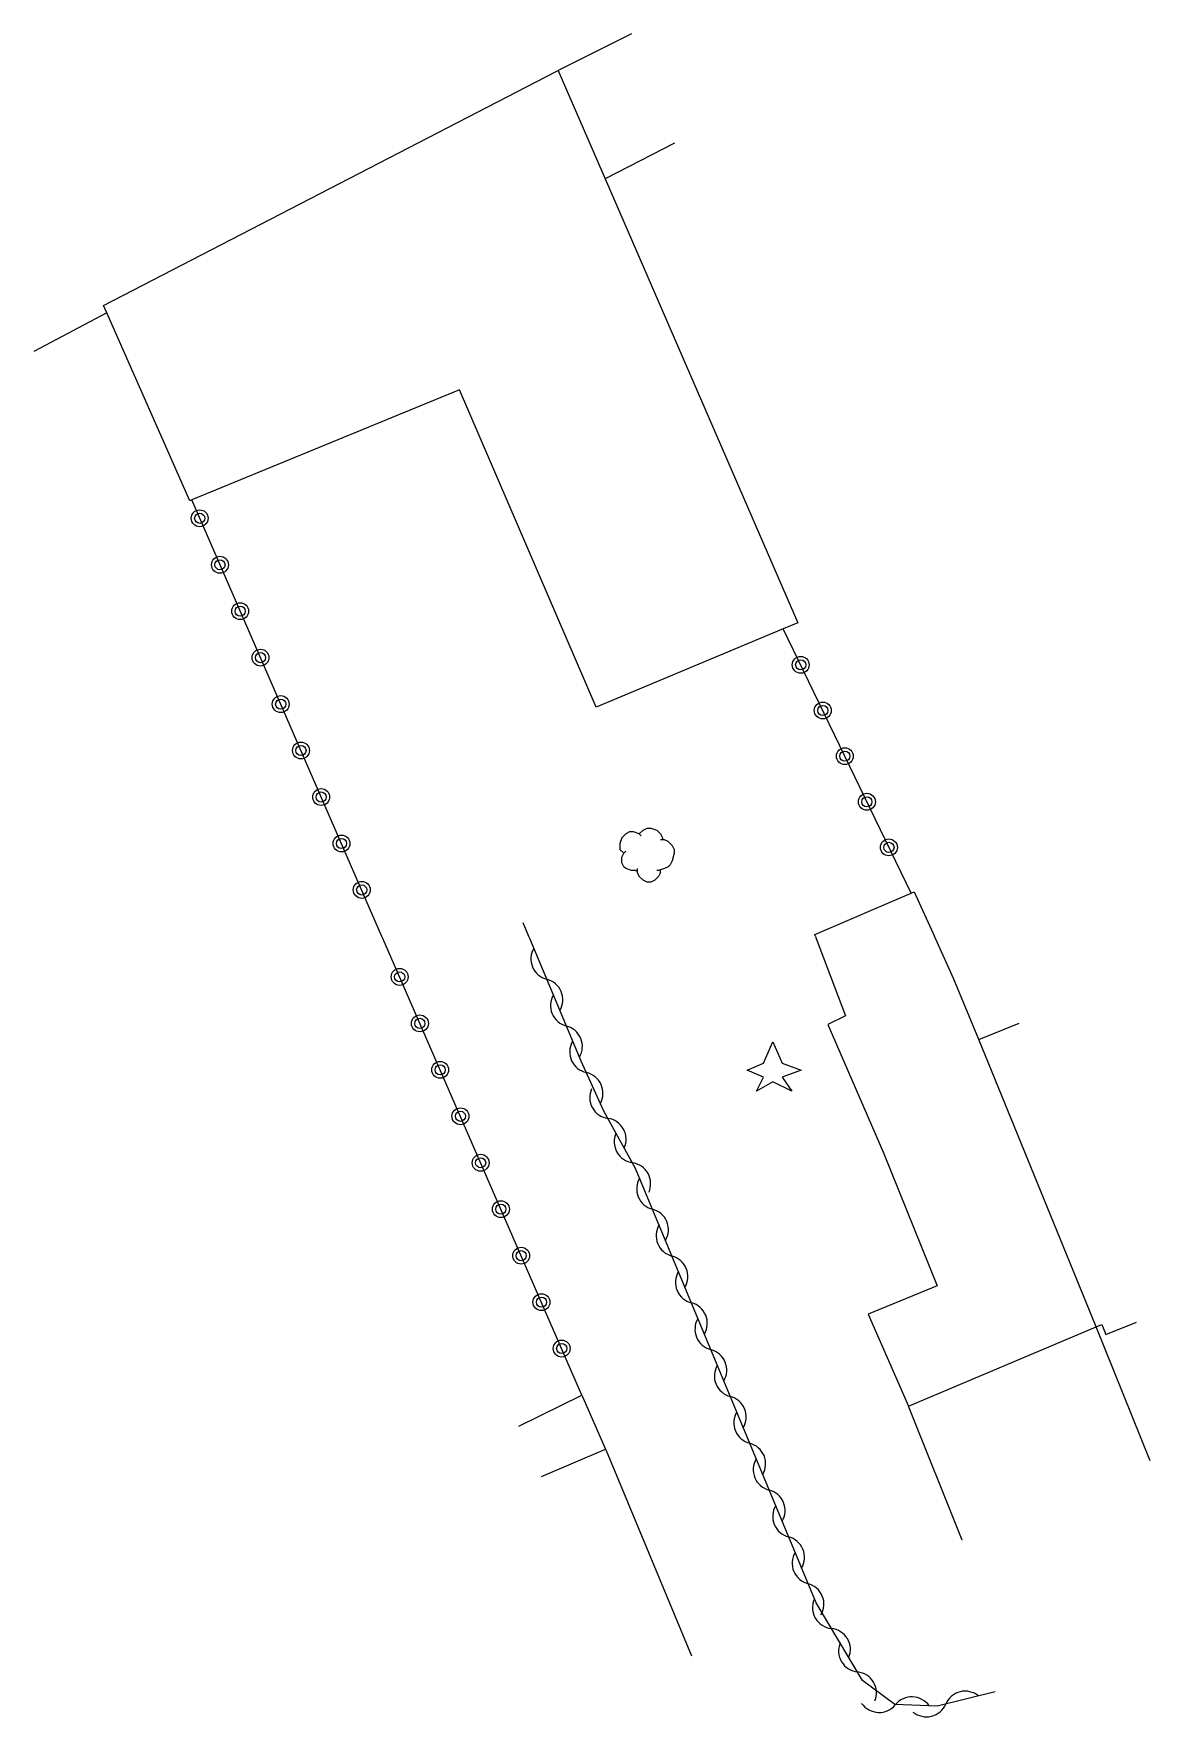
# Model space of a CAD drawing. Header units: millimetres. Extents: x 79010 to 79994, y 143000 to 143955.
# Drawn here: x 79721.82 to 79754.85, y 143647.8 to 143697.72 of the extents above; entities that cross this region are included whole.
import ezdxf

# ---------------------------------------------------------------- set-up
doc = ezdxf.new("R2010")
doc.units = ezdxf.units.MM
doc.layers.get('0').update_dxf_attribs({"linetype": 'CONTINUOUS'})
for name, color, linetype in [('W0101', 7, 'CONTINUOUS'), ('W0104', 1, 'CONTINUOUS'), ('W0300', 7, 'CONTINUOUS'), ('W0303', 7, 'CONTINUOUS'), ('W0310', 3, 'CONTINUOUS'), ('W0323', 7, 'CONTINUOUS'), ('W1102', 7, 'CONTINUOUS')]:
    doc.layers.add(name, color=color, linetype=linetype)

# ---------------------------------------------------------------- blocks, each defined once
blk = doc.blocks.new('T300')
for p, q in [((-0.8, 0.514), (-0.857, 0.343)), ((-0.686, 0.629), (-0.8, 0.514)), ((-0.571, 0.686), (-0.686, 0.629)), ((-0.457, 0.686), (-0.571, 0.686)), ((-0.286, 0.629), (-0.457, 0.686)), ((-0.286, 0.629), (-0.171, 0.743)), ((-0.229, 0.571), (-0.286, 0.629)), ((-0.171, 0.743), (-0.057, 0.8)), ((-0.057, 0.8), (0.057, 0.8)), ((0.057, 0.8), (0.229, 0.743)), ((0.229, 0.743), (0.343, 0.629)), ((0.343, 0.629), (0.4, 0.514)), ((0.4, 0.514), (0.4, 0.457)), ((-0.857, 0.343), (-0.857, 0.171)), ((-0.857, 0.171), (-0.743, 0.057)), ((-0.8, -0.057), (-0.743, 0.057)), ((-0.743, 0.057), (-0.686, 0.114)), ((0.457, 0.457), (0.343, 0.457)), ((0.571, 0.4), (0.457, 0.457)), ((0.571, 0.4), (0.686, 0.286)), ((0.686, 0.286), (0.743, 0.171)), ((0.743, 0.057), (0.686, -0.171)), ((0.743, 0.171), (0.743, 0.057)), ((-0.8, -0.171), (-0.8, -0.057)), ((-0.8, -0.229), (-0.8, -0.171)), ((-0.743, -0.343), (-0.8, -0.229)), ((-0.686, -0.4), (-0.743, -0.343)), ((-0.514, -0.457), (-0.686, -0.4)), ((-0.4, -0.457), (-0.514, -0.457)), ((-0.4, -0.457), (-0.343, -0.457)), ((-0.343, -0.457), (-0.343, -0.4)), ((-0.343, -0.514), (-0.343, -0.457)), ((0.286, -0.457), (0.229, -0.457)), ((0.457, -0.4), (0.286, -0.457)), ((0.343, -0.514), (0.343, -0.457)), ((0.571, -0.343), (0.457, -0.4)), ((0.629, -0.286), (0.571, -0.343)), ((0.686, -0.171), (0.629, -0.286)), ((-0.286, -0.629), (-0.343, -0.514)), ((-0.171, -0.743), (-0.286, -0.629)), ((-0.057, -0.8), (-0.171, -0.743)), ((0.057, -0.8), (-0.057, -0.8)), ((0.171, -0.743), (0.057, -0.8)), ((0.229, -0.686), (0.171, -0.743)), ((0.286, -0.629), (0.229, -0.686)), ((0.343, -0.514), (0.286, -0.629))]:
    blk.add_line(p, q)
blk = doc.blocks.new('T303')
for p, q in [((-0.278, 0.209), (0, 0.835)), ((0, 0.835), (0.278, 0.209)), ((-0.765, 0), (-0.278, 0.209)), ((-0.278, -0.209), (-0.765, 0)), ((0.278, 0.209), (0.835, 0)), ((0.835, 0), (0.278, -0.209)), ((-0.487, -0.626), (-0.278, -0.209)), ((0, -0.348), (-0.487, -0.626)), ((0.557, -0.626), (0, -0.348)), ((0.278, -0.209), (0.557, -0.626))]:
    blk.add_line(p, q)
blk = doc.blocks.new('t323o')
at = {"color": 0, "linetype": 'Continuous'}
for radius in [0.25, 0.15]:
    blk.add_circle((0, 0), radius, dxfattribs=at)
blk = doc.blocks.new('t310o')
at = {"color": 0, "linetype": 'Continuous'}
for centre, start, end in [((-0.5, 0.375), 216.8699, 323.1304), ((0.5, -0.375), 36.8699, 143.1303)]:
    blk.add_arc(centre, 0.625, start, end, dxfattribs=at)

msp = doc.modelspace()

# ---------------------------------------------------------------- linework, layer by layer
at = {"layer": 'W0101'}
for points in [[(79753.249, 143659.441), (79753.422, 143659.514), (79753.534, 143659.213), (79754.446, 143659.585)], [(79749.29, 143653.126), (79749.29, 143653.126), (79747.696, 143657.098), (79753.249, 143659.441)], [(79736.841, 143655.013), (79738.736, 143655.826), (79738.754, 143655.785), (79741.281, 143649.703)]]:
    msp.add_lwpolyline(points, dxfattribs=at)
at = {"layer": 'W0104'}
for points in [[(79739.503, 143697.719), (79737.334, 143696.633)], [(79737.276, 143696.604), (79737.334, 143696.633)], [(79740.774, 143694.478), (79738.726, 143693.424)], [(79723.981, 143689.455), (79721.823, 143688.315)], [(79744.949, 143671), (79744.928, 143671.056), (79747.775, 143672.284), (79747.866, 143672.323), (79748.466, 143671)], [(79744.949, 143671), (79744.973, 143670.937), (79745.837, 143668.649), (79745.317, 143668.393), (79746.966, 143664.593), (79748.546, 143660.657), (79746.503, 143659.817), (79747.696, 143657.098)], [(79753.249, 143659.441), (79750.553, 143666.06), (79749.778, 143667.944), (79749.042, 143669.733), (79748.495, 143670.937), (79748.466, 143671)], [(79749.778, 143667.944), (79750.979, 143668.434)], [(79736.169, 143656.504), (79738.04, 143657.424), (79738.736, 143655.826)], [(79738.736, 143655.826), (79738.754, 143655.785)]]:
    msp.add_lwpolyline(points, dxfattribs=at)
msp.add_lwpolyline([(79738.466, 143677.79), (79734.421, 143687.179), (79726.496, 143683.919), (79726.443, 143683.897), (79723.981, 143689.455), (79723.883, 143689.677), (79737.276, 143696.604), (79737.334, 143696.633), (79737.359, 143696.577), (79738.726, 143693.424), (79744.423, 143680.286), (79743.995, 143680.107)], close=True, dxfattribs=at)
at = {"layer": 'W0310'}
for points in [[(79736.472, 143671), (79736.303, 143671.404)], [(79736.498, 143670.937), (79736.472, 143671)], [(79750.262, 143648.636), (79748.545, 143648.214), (79747.3, 143648.261), (79746.344, 143648.978), (79744.965, 143651.272), (79739.627, 143664.133), (79738.691, 143665.825), (79738.016, 143667.307), (79736.498, 143670.937)]]:
    msp.add_lwpolyline(points, dxfattribs=at)
at = {"layer": 'W0323'}
for points in [[(79732.125, 143671), (79726.496, 143683.919)], [(79747.775, 143672.284), (79743.995, 143680.107)], [(79732.152, 143670.938), (79732.125, 143671)], [(79738.04, 143657.424), (79732.152, 143670.938)]]:
    msp.add_lwpolyline(points, dxfattribs=at)
at = {"layer": 'W1102'}
msp.add_lwpolyline([(79754.852, 143655.478), (79753.249, 143659.441)], dxfattribs=at)

# ---------------------------------------------------------------- block references
at = {"layer": 'W0300'}
msp.add_blockref('T300', (79740.023, 143673.405), dxfattribs=at)
at = {"layer": 'W0303'}
msp.add_blockref('T303', (79743.69, 143667.043), dxfattribs=at)
at = {"layer": 'W0310'}
for p, rotation in [((79737.002, 143669.731), 112.6937949448545), ((79737.581, 143668.347), 112.6937949448545), ((79738.17, 143666.968), 114.487631994137), ((79738.809, 143665.612), 118.9509952065354), ((79739.535, 143664.299), 118.9509952065354), ((79740.129, 143662.923), 112.5410533109712), ((79740.704, 143661.537), 112.5410533109712), ((79741.279, 143660.152), 112.5410533109712), ((79741.854, 143658.767), 112.5410533109712), ((79742.429, 143657.381), 112.5410533109712), ((79743.004, 143655.996), 112.5410533109712), ((79743.579, 143654.61), 112.5410533109712), ((79744.154, 143653.225), 112.5410533109712), ((79744.729, 143651.839), 112.5410533109712), ((79745.421, 143650.513), 121.0114815891643), ((79746.194, 143649.227), 121.0114815891643), ((79747.314, 143648.26), 177.8380534317962), ((79748.805, 143648.278), 193.808319072495)]:
    msp.add_blockref('t310o', p, dxfattribs=dict(at, rotation=rotation))
at = {"layer": 'W0323'}
for p, rotation in [((79726.732, 143683.376), 113.5434183700235), ((79727.332, 143682.001), 113.5434183700235), ((79727.931, 143680.626), 113.5434183700235), ((79728.53, 143679.251), 113.5434183700235), ((79744.512, 143679.037), 115.7893964129031), ((79729.129, 143677.876), 113.5434183700235), ((79745.165, 143677.686), 115.7893964129031), ((79729.728, 143676.501), 113.5434183700235), ((79745.817, 143676.336), 115.7893964129031), ((79730.327, 143675.125), 113.5434183700235), ((79746.47, 143674.985), 115.7893964129031), ((79730.927, 143673.75), 113.5434183700235), ((79747.122, 143673.635), 115.7893964129031), ((79731.526, 143672.375), 113.5434183700235), ((79732.648, 143669.8), 113.5425794980699), ((79733.247, 143668.425), 113.5425794980699), ((79733.846, 143667.05), 113.5425794980699), ((79734.445, 143665.675), 113.5425794980699), ((79735.044, 143664.3), 113.5425794980699), ((79735.643, 143662.925), 113.5425794980699), ((79736.243, 143661.549), 113.5425794980699), ((79736.842, 143660.174), 113.5425794980699), ((79737.441, 143658.799), 113.5425794980699)]:
    msp.add_blockref('t323o', p, dxfattribs=dict(at, rotation=rotation))

doc.saveas('drawing.dxf')
